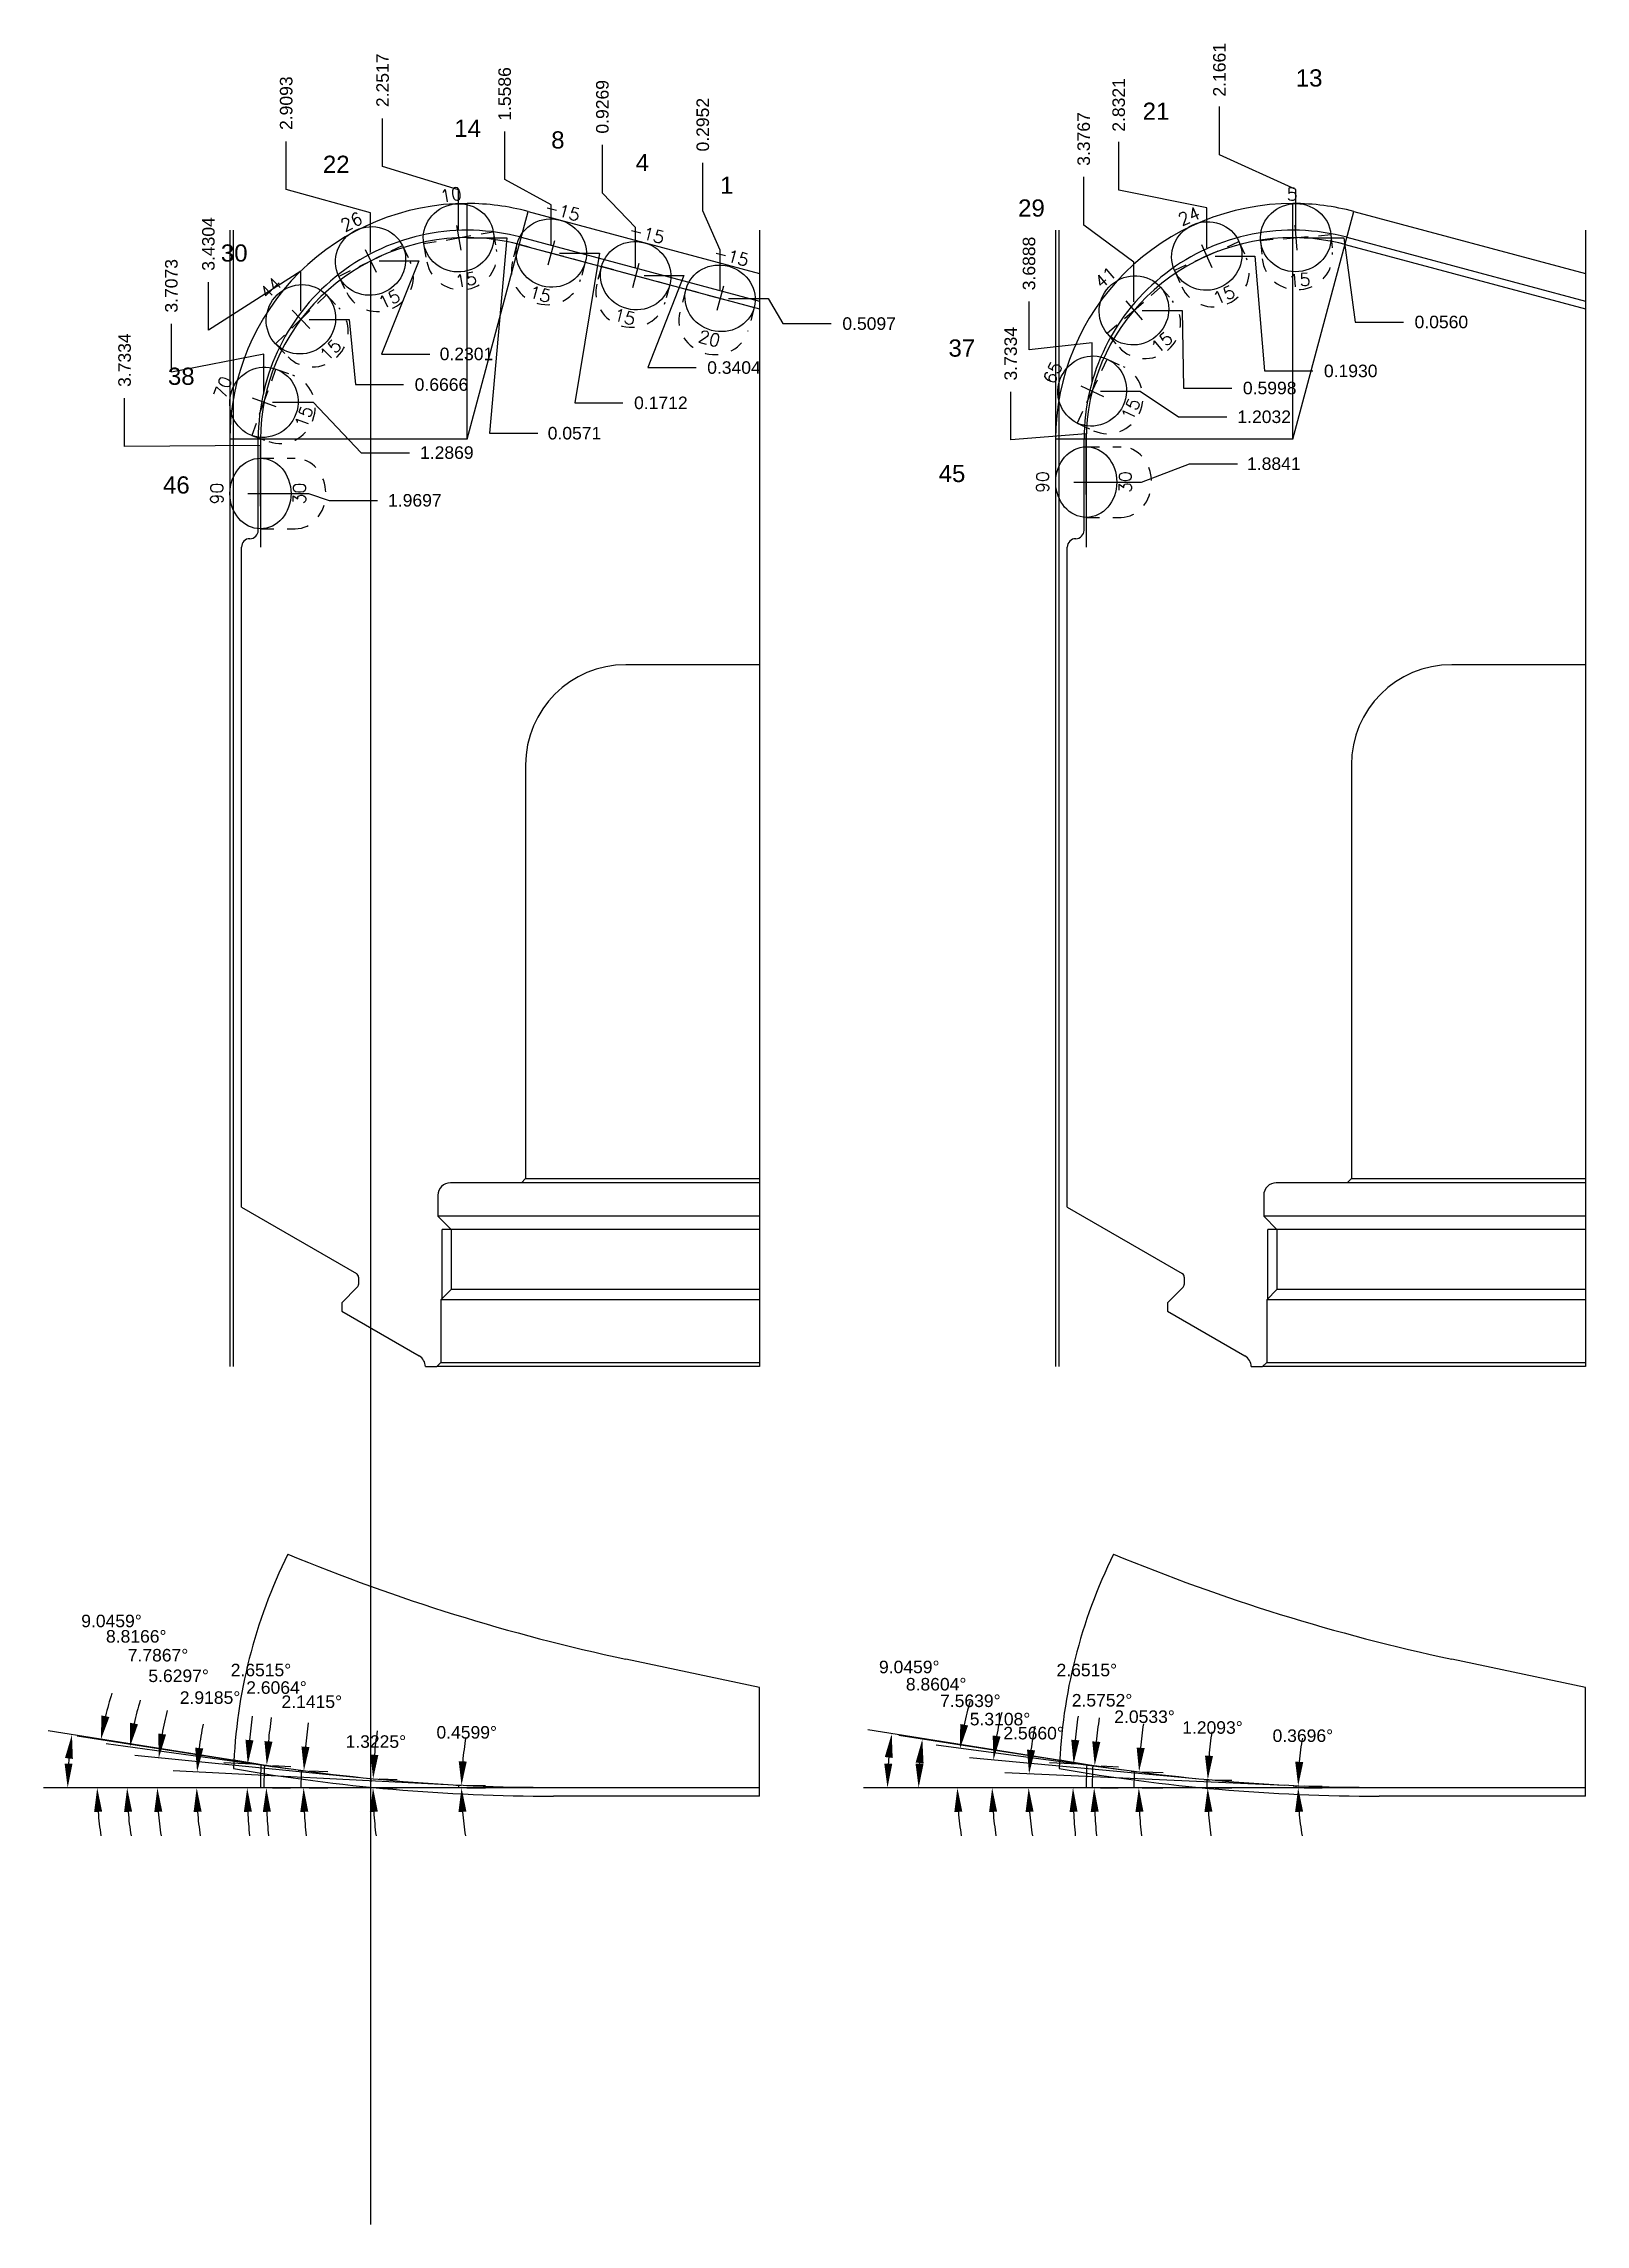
# Model space of a CAD drawing. Header units: inches. Extents: x 90.1 to 144.9, y -24 to -7.4.
# Drawn here: x 90.12 to 101.65, y -23.96 to -7.65 of the extents above; entities that cross this region are included whole.
import ezdxf
from ezdxf.enums import TextEntityAlignment as Align

# ---------------------------------------------------------------- set-up
doc = ezdxf.new("R2010")
doc.units = ezdxf.units.IN
doc.header["$MEASUREMENT"] = 0
doc.header["$PDMODE"] = 35
doc.linetypes.add('CENTER2', pattern=[1.125, 0.75, -0.125, 0.125, -0.125])
doc.linetypes.add('HIDDEN2', pattern=[0.1875, 0.125, -0.0625])
doc.layers.get('Defpoints').update_dxf_attribs({"color": 10})
doc.layers.add('Blade_1', color=30, linetype='Continuous', true_color=0xff7f00)
doc.layers.add('Blade_2', color=7, linetype='Continuous', true_color=0xcccc00)
doc.layers.add('CLine', color=5, linetype='CENTER2')
doc.layers.add('Dims', color=4, linetype='Continuous')
doc.styles.add('RomanS', font='romans')
doc.styles.get("Standard").update_dxf_attribs({"font": 'arial.ttf'})
doc.dimstyles.get("Standard").update_dxf_attribs({"dimtxt": 0.09375, "dimasz": 0.18, "dimexe": 0.18, "dimexo": 0.0625, "dimgap": 0.09, "dimtad": 0, "dimtih": 1, "dimtoh": 1, "dimdec": 4, "dimzin": 0, "dimdsep": 46, "dimtxsty": 'Standard', "dimcen": 0.09, "dimadec": 4, "dimazin": 0, "dimtfac": 1, "dimtdec": 4, "dimtofl": 0, "dimtmove": 0, "dimatfit": 3, "dimfxl": 1, "dimtolj": 1, "dimtzin": 0, "dimarcsym": 0})

msp = doc.modelspace()

# ---------------------------------------------------------------- texts
at = {"layer": 'Blade_1'}
for s, height, p in [('14', 0.128574, (93.19042, -8.34932)), ('8', 0.12857, (93.91578, -8.43599)), ('4', 0.12857, (94.5475, -8.60525)), ('22', 0.128574, (92.20806, -8.61822)), ('1', 0.12857, (95.17921, -8.77452)), ('30', 0.128574, (91.44504, -9.2818)), ('38', 0.128574, (91.04879, -10.20359)), ('46', 0.128574, (91.01187, -11.01667))]:
    msp.add_text(s, height=height, dxfattribs=at).set_placement(p)
at = {"layer": 'Blade_2'}
for s, p in [('13', (99.48523, -7.97236)), ('21', (98.33975, -8.22148)), ('29', (97.40808, -8.94532)), ('37', (96.88736, -9.99293)), ('45', (96.81382, -10.93101))]:
    msp.add_text(s, height=0.128574, dxfattribs=at).set_placement(p)

# ---------------------------------------------------------------- blocks, each defined once
blk = doc.blocks.new('*D39')
at = {"layer": 'Defpoints', "color": 0, "transparency": 16777216}
for p in [(95.474, -9.047), (95.179, -9.557), (96.009, -9.746)]:
    blk.add_point(p, dxfattribs=at)
at = {"layer": 'Dims', "color": 0, "lineweight": -2, "transparency": 16777216}
for p, q in [((95.242, -9.557), (95.539, -9.557)), ((95.539, -9.557), (95.649, -9.746)), ((95.649, -9.746), (96.009, -9.746))]:
    blk.add_line(p, q, dxfattribs=at)
at = {"layer": 'Dims', "color": 0, "transparency": 16777216, "insert": (96.294, -9.746), "char_height": 0.0938, "attachment_point": 5}
blk.add_mtext('\\A1;0.5097', dxfattribs=at)
blk = doc.blocks.new('*D40')
at = {"layer": 'Defpoints', "color": 0, "transparency": 16777216}
for p in [(95.474, -9.047), (94.547, -9.387), (94.999, -10.075)]:
    blk.add_point(p, dxfattribs=at)
at = {"layer": 'Dims', "color": 0, "lineweight": -2, "transparency": 16777216}
for p, q in [((94.61, -9.387), (94.907, -9.387)), ((94.907, -9.387), (94.639, -10.075)), ((94.639, -10.075), (94.999, -10.075))]:
    blk.add_line(p, q, dxfattribs=at)
at = {"layer": 'Dims', "color": 0, "transparency": 16777216, "insert": (95.283, -10.075), "char_height": 0.0938, "attachment_point": 5}
blk.add_mtext('\\A1;0.3404', dxfattribs=at)
blk = doc.blocks.new('*D41')
at = {"layer": 'Defpoints', "color": 0, "transparency": 16777216}
for p in [(95.474, -9.047), (93.916, -9.218), (94.452, -10.339)]:
    blk.add_point(p, dxfattribs=at)
at = {"layer": 'Dims', "color": 0, "lineweight": -2, "transparency": 16777216}
for p, q in [((93.978, -9.218), (94.276, -9.218)), ((94.276, -9.218), (94.092, -10.339)), ((94.092, -10.339), (94.452, -10.339))]:
    blk.add_line(p, q, dxfattribs=at)
at = {"layer": 'Dims', "color": 0, "transparency": 16777216, "insert": (94.736, -10.339), "char_height": 0.0938, "attachment_point": 5}
blk.add_mtext('\\A1;0.1712', dxfattribs=at)
blk = doc.blocks.new('*D42')
at = {"layer": 'Defpoints', "color": 0, "transparency": 16777216}
for p in [(95.05, -8.542), (95.474, -9.047), (95.179, -9.557)]:
    blk.add_point(p, dxfattribs=at)
at = {"layer": 'Dims', "color": 0, "lineweight": -2, "transparency": 16777216}
for p, q in [((95.05, -8.902), (95.05, -8.542)), ((95.179, -9.197), (95.05, -8.902)), ((95.179, -9.494), (95.179, -9.197))]:
    blk.add_line(p, q, dxfattribs=at)
at = {"layer": 'Dims', "color": 0, "transparency": 16777216, "insert": (95.05, -8.258), "char_height": 0.0938, "attachment_point": 5, "rotation": 90}
blk.add_mtext('\\A1;0.2952', dxfattribs=at)
blk = doc.blocks.new('*D43')
at = {"layer": 'Defpoints', "color": 0, "transparency": 16777216}
for p in [(94.299, -8.409), (95.474, -9.047), (94.547, -9.387)]:
    blk.add_point(p, dxfattribs=at)
at = {"layer": 'Dims', "color": 0, "lineweight": -2, "transparency": 16777216}
for p, q in [((94.299, -8.769), (94.299, -8.409)), ((94.547, -9.027), (94.299, -8.769)), ((94.547, -9.325), (94.547, -9.027))]:
    blk.add_line(p, q, dxfattribs=at)
at = {"layer": 'Dims', "color": 0, "transparency": 16777216, "insert": (94.299, -8.124), "char_height": 0.0938, "attachment_point": 5, "rotation": 90}
blk.add_mtext('\\A1;0.9269', dxfattribs=at)
blk = doc.blocks.new('*D44')
at = {"layer": 'Defpoints', "color": 0, "transparency": 16777216}
for p in [(93.568, -8.308), (95.474, -9.047), (93.916, -9.218)]:
    blk.add_point(p, dxfattribs=at)
at = {"layer": 'Dims', "color": 0, "lineweight": -2, "transparency": 16777216}
for p, q in [((93.568, -8.668), (93.568, -8.308)), ((93.916, -8.858), (93.568, -8.668)), ((93.916, -9.156), (93.916, -8.858))]:
    blk.add_line(p, q, dxfattribs=at)
at = {"layer": 'Dims', "color": 0, "transparency": 16777216, "insert": (93.568, -8.028), "char_height": 0.0938, "attachment_point": 5, "rotation": 90}
blk.add_mtext('\\A1;1.5586', dxfattribs=at)
blk = doc.blocks.new('*D49')
at = {"layer": 'Defpoints', "color": 0, "transparency": 16777216}
for p in [(92.655, -8.211), (93.223, -9.104), (95.474, -9.047)]:
    blk.add_point(p, dxfattribs=at)
at = {"layer": 'Dims', "color": 0, "lineweight": -2, "transparency": 16777216}
for p, q in [((92.655, -8.571), (92.655, -8.211)), ((93.223, -8.744), (92.655, -8.571)), ((93.223, -9.042), (93.223, -8.744))]:
    blk.add_line(p, q, dxfattribs=at)
at = {"layer": 'Dims', "color": 0, "transparency": 16777216, "insert": (92.655, -7.926), "char_height": 0.0938, "attachment_point": 5, "rotation": 90}
blk.add_mtext('\\A1;2.2517', dxfattribs=at)
blk = doc.blocks.new('*D50')
at = {"layer": 'Defpoints', "color": 0, "transparency": 16777216}
for p in [(93.223, -9.104), (95.474, -9.047), (93.815, -10.566)]:
    blk.add_point(p, dxfattribs=at)
at = {"layer": 'Dims', "color": 0, "lineweight": -2, "transparency": 16777216}
for p, q in [((93.285, -9.104), (93.583, -9.104)), ((93.583, -9.104), (93.455, -10.566)), ((93.455, -10.566), (93.815, -10.566))]:
    blk.add_line(p, q, dxfattribs=at)
at = {"layer": 'Dims', "color": 0, "transparency": 16777216, "insert": (94.09, -10.566), "char_height": 0.0938, "attachment_point": 5}
blk.add_mtext('\\A1;0.0571', dxfattribs=at)
blk = doc.blocks.new('*D51')
at = {"layer": 'Defpoints', "color": 0, "transparency": 16777216}
for p in [(90.591, -20.697), (91.264, -20.658), (93.203, -20.678), (93.243, -20.68), (93.932, -20.697)]:
    blk.add_point(p, dxfattribs=at)
at = {"layer": 'Dims', "color": 0, "lineweight": -2, "transparency": 16777216}
blk.add_line((93.14, -20.675), (91.087, -20.57), dxfattribs=at)
for start, end in [(168.1647, 172.6231), (184.4584, 188.9168)]:
    blk.add_arc((93.577, -20.697), 2.314, start, end, dxfattribs=at)
at = {"layer": 'Dims', "color": 0, "transparency": 16777216}
for points in [[(91.313, -20.403), (91.253, -20.397), (91.267, -20.579)], [(91.241, -20.878), (91.301, -20.876), (91.264, -20.697)]]:
    blk.add_solid(points, dxfattribs=at)
at = {"layer": 'Dims', "color": 0, "transparency": 16777216, "insert": (91.364, -20.023), "char_height": 0.09375, "attachment_point": 5}
blk.add_mtext('\\A1;2.9185°', dxfattribs=at)
blk = doc.blocks.new('*D52')
at = {"layer": 'Defpoints', "color": 0, "transparency": 16777216}
for p in [(93.223, -20.679), (93.223, -20.697), (93.245, -20.691), (95.474, -20.697)]:
    blk.add_point(p, dxfattribs=at)
at = {"layer": 'Dims', "color": 0, "lineweight": -2, "transparency": 16777216}
for p, q in [((93.285, -20.679), (93.425, -20.681)), ((93.285, -20.697), (93.425, -20.697))]:
    blk.add_line(p, q, dxfattribs=at)
for start, end in [(170.2848, 174.9124), (184.6277, 189.2553)]:
    blk.add_arc((95.474, -20.697), 2.229, start, end, dxfattribs=at)
at = {"layer": 'Dims', "color": 0, "transparency": 16777216}
for points in [[(93.284, -20.501), (93.224, -20.498), (93.245, -20.679)], [(93.222, -20.878), (93.282, -20.876), (93.245, -20.697)]]:
    blk.add_solid(points, dxfattribs=at)
at = {"layer": 'Dims', "color": 0, "transparency": 16777216, "insert": (93.284, -20.283), "char_height": 0.09375, "attachment_point": 5}
blk.add_mtext('\\A1;0.4599°', dxfattribs=at)
blk = doc.blocks.new('*D54')
at = {"layer": 'Defpoints', "color": 0, "transparency": 16777216}
for p in [(91.934, -8.383), (95.474, -9.047), (92.565, -9.277)]:
    blk.add_point(p, dxfattribs=at)
at = {"layer": 'Dims', "color": 0, "lineweight": -2, "transparency": 16777216}
for p, q in [((91.934, -8.743), (91.934, -8.383)), ((92.565, -8.917), (91.934, -8.743)), ((92.565, -9.215), (92.565, -8.917))]:
    blk.add_line(p, q, dxfattribs=at)
at = {"layer": 'Dims', "color": 0, "transparency": 16777216, "insert": (91.934, -8.097), "char_height": 0.0938, "attachment_point": 5, "rotation": 90}
blk.add_mtext('\\A1;2.9093', dxfattribs=at)
blk = doc.blocks.new('*D55')
at = {"layer": 'Defpoints', "color": 0, "transparency": 16777216}
for p in [(95.474, -9.047), (92.565, -9.277), (93.007, -9.973)]:
    blk.add_point(p, dxfattribs=at)
at = {"layer": 'Dims', "color": 0, "lineweight": -2, "transparency": 16777216}
for p, q in [((92.628, -9.277), (92.925, -9.277)), ((92.925, -9.277), (92.647, -9.973)), ((92.647, -9.973), (93.007, -9.973))]:
    blk.add_line(p, q, dxfattribs=at)
at = {"layer": 'Dims', "color": 0, "transparency": 16777216, "insert": (93.282, -9.973), "char_height": 0.0938, "attachment_point": 5}
blk.add_mtext('\\A1;0.2301', dxfattribs=at)
blk = doc.blocks.new('*D56')
at = {"layer": 'Defpoints', "color": 0, "transparency": 16777216}
for p in [(90.971, -20.622), (92.545, -20.628), (92.585, -20.632), (93.932, -20.697), (95.474, -20.697)]:
    blk.add_point(p, dxfattribs=at)
at = {"layer": 'Dims', "color": 0, "lineweight": -2, "transparency": 16777216}
for p, q in [((92.483, -20.622), (90.801, -20.456)), ((93.185, -20.697), (90.79, -20.697))]:
    blk.add_line(p, q, dxfattribs=at)
for start, end in [(165.3115, 169.8409), (184.5294, 189.0588)]:
    blk.add_arc((93.247, -20.697), 2.278, start, end, dxfattribs=at)
at = {"layer": 'Dims', "color": 0, "transparency": 16777216}
for points in [[(91.035, -20.299), (90.976, -20.291), (90.981, -20.474)], [(90.947, -20.878), (91.007, -20.876), (90.97, -20.697)]]:
    blk.add_solid(points, dxfattribs=at)
at = {"layer": 'Dims', "color": 0, "transparency": 16777216, "insert": (91.129, -19.86), "char_height": 0.09375, "attachment_point": 5}
blk.add_mtext('\\A1;5.6297°', dxfattribs=at)
blk = doc.blocks.new('*D57')
at = {"layer": 'Defpoints', "color": 0, "transparency": 16777216}
for p in [(92.565, -20.697), (92.566, -20.63), (92.583, -20.675), (95.474, -20.697)]:
    blk.add_point(p, dxfattribs=at)
at = {"layer": 'Dims', "color": 0, "lineweight": -2, "transparency": 16777216}
for p, q in [((92.628, -20.631), (92.764, -20.634)), ((92.628, -20.697), (92.763, -20.697))]:
    blk.add_line(p, q, dxfattribs=at)
for start, end in [(171.5426, 175.11), (183.5675, 187.1349)]:
    blk.add_arc((95.474, -20.697), 2.891, start, end, dxfattribs=at)
at = {"layer": 'Dims', "color": 0, "transparency": 16777216}
for points in [[(92.623, -20.452), (92.564, -20.449), (92.584, -20.63)], [(92.559, -20.878), (92.619, -20.876), (92.583, -20.697)]]:
    blk.add_solid(points, dxfattribs=at)
at = {"layer": 'Dims', "color": 0, "transparency": 16777216, "insert": (92.604, -20.352), "char_height": 0.09375, "attachment_point": 5}
blk.add_mtext('\\A1;1.3225°', dxfattribs=at)
blk = doc.blocks.new('*D59')
at = {"layer": 'Defpoints', "color": 0, "transparency": 16777216}
for p in [(90.746, -20.596), (92.024, -20.566), (92.044, -20.697), (92.064, -20.571), (95.474, -20.697)]:
    blk.add_point(p, dxfattribs=at)
at = {"layer": 'Dims', "color": 0, "lineweight": -2, "transparency": 16777216}
for p, q in [((91.962, -20.557), (90.586, -20.369)), ((91.981, -20.697), (90.564, -20.697))]:
    blk.add_line(p, q, dxfattribs=at)
for start, end in [(163.0036, 167.6085), (184.6049, 189.2097)]:
    blk.add_arc((92.984, -20.697), 2.24, start, end, dxfattribs=at)
at = {"layer": 'Dims', "color": 0, "transparency": 16777216}
for points in [[(90.825, -20.222), (90.766, -20.211), (90.764, -20.393)], [(90.721, -20.878), (90.781, -20.876), (90.744, -20.697)]]:
    blk.add_solid(points, dxfattribs=at)
at = {"layer": 'Dims', "color": 0, "transparency": 16777216, "insert": (90.975, -19.706), "char_height": 0.09375, "attachment_point": 5}
blk.add_mtext('\\A1;7.7867°', dxfattribs=at)
blk = doc.blocks.new('*D60')
at = {"layer": 'Defpoints', "color": 0, "transparency": 16777216}
for p in [(95.474, -9.047), (91.352, -9.435), (92.044, -9.714)]:
    blk.add_point(p, dxfattribs=at)
at = {"layer": 'Dims', "color": 0, "lineweight": -2, "transparency": 16777216}
for p, q in [((92.044, -9.354), (91.352, -9.795)), ((91.352, -9.795), (91.352, -9.435)), ((92.044, -9.651), (92.044, -9.354))]:
    blk.add_line(p, q, dxfattribs=at)
at = {"layer": 'Dims', "color": 0, "transparency": 16777216, "insert": (91.352, -9.15), "char_height": 0.0938, "attachment_point": 5, "rotation": 90}
blk.add_mtext('\\A1;3.4304', dxfattribs=at)
blk = doc.blocks.new('*D61')
at = {"layer": 'Defpoints', "color": 0, "transparency": 16777216}
for p in [(95.474, -9.047), (92.044, -9.714), (92.811, -10.202)]:
    blk.add_point(p, dxfattribs=at)
at = {"layer": 'Dims', "color": 0, "lineweight": -2, "transparency": 16777216}
for p, q in [((92.106, -9.714), (92.404, -9.714)), ((92.404, -9.714), (92.451, -10.202)), ((92.451, -10.202), (92.811, -10.202))]:
    blk.add_line(p, q, dxfattribs=at)
at = {"layer": 'Dims', "color": 0, "transparency": 16777216, "insert": (93.095, -10.202), "char_height": 0.0938, "attachment_point": 5}
blk.add_mtext('\\A1;0.6666', dxfattribs=at)
blk = doc.blocks.new('*D63')
at = {"layer": 'Defpoints', "color": 0, "transparency": 16777216}
for p in [(95.474, -9.047), (91.075, -9.748), (91.767, -10.334)]:
    blk.add_point(p, dxfattribs=at)
at = {"layer": 'Dims', "color": 0, "lineweight": -2, "transparency": 16777216}
for p, q in [((91.075, -10.108), (91.075, -9.748)), ((91.767, -9.974), (91.075, -10.108)), ((91.767, -10.271), (91.767, -9.974))]:
    blk.add_line(p, q, dxfattribs=at)
at = {"layer": 'Dims', "color": 0, "transparency": 16777216, "insert": (91.075, -9.463), "char_height": 0.0938, "attachment_point": 5, "rotation": 90}
blk.add_mtext('\\A1;3.7073', dxfattribs=at)
blk = doc.blocks.new('*D64')
at = {"layer": 'Defpoints', "color": 0, "transparency": 16777216}
for p in [(95.474, -9.047), (91.767, -10.334), (92.855, -10.711)]:
    blk.add_point(p, dxfattribs=at)
at = {"layer": 'Dims', "color": 0, "lineweight": -2, "transparency": 16777216}
for p, q in [((91.83, -10.334), (92.135, -10.334)), ((92.135, -10.334), (92.495, -10.711)), ((92.495, -10.711), (92.855, -10.711))]:
    blk.add_line(p, q, dxfattribs=at)
at = {"layer": 'Dims', "color": 0, "transparency": 16777216, "insert": (93.135, -10.711), "char_height": 0.0938, "attachment_point": 5}
blk.add_mtext('\\A1;1.2869', dxfattribs=at)
blk = doc.blocks.new('*D96')
at = {"layer": 'Defpoints', "color": 0, "transparency": 16777216}
for p in [(99.485, -20.683), (99.485, -20.697), (99.503, -20.692), (101.651, -20.697)]:
    blk.add_point(p, dxfattribs=at)
at = {"layer": 'Dims', "color": 0, "lineweight": -2, "transparency": 16777216}
for p, q in [((99.548, -20.683), (99.683, -20.684)), ((99.548, -20.697), (99.683, -20.697))]:
    blk.add_line(p, q, dxfattribs=at)
for start, end in [(170.0285, 174.8294), (184.801, 189.6019)]:
    blk.add_arc((101.651, -20.697), 2.149, start, end, dxfattribs=at)
at = {"layer": 'Dims', "color": 0, "transparency": 16777216}
for points in [[(99.541, -20.505), (99.481, -20.502), (99.503, -20.683)], [(99.48, -20.878), (99.54, -20.876), (99.503, -20.697)]]:
    blk.add_solid(points, dxfattribs=at)
at = {"layer": 'Dims', "color": 0, "transparency": 16777216, "insert": (99.538, -20.308), "char_height": 0.09375, "attachment_point": 5}
blk.add_mtext('\\A1;0.3696°', dxfattribs=at)
blk = doc.blocks.new('*D97')
at = {"layer": 'Defpoints', "color": 0, "transparency": 16777216}
for p in [(98.819, -20.697), (98.82, -20.637), (98.826, -20.677), (101.651, -20.697)]:
    blk.add_point(p, dxfattribs=at)
at = {"layer": 'Dims', "color": 0, "lineweight": -2, "transparency": 16777216}
for p, q in [((98.882, -20.639), (99.007, -20.641)), ((98.882, -20.697), (99.006, -20.697))]:
    blk.add_line(p, q, dxfattribs=at)
for start, end in [(171.4883, 175.1395), (183.6512, 187.3024)]:
    blk.add_arc((101.651, -20.697), 2.825, start, end, dxfattribs=at)
at = {"layer": 'Dims', "color": 0, "transparency": 16777216}
for points in [[(98.866, -20.459), (98.806, -20.456), (98.827, -20.637)], [(98.802, -20.878), (98.862, -20.876), (98.826, -20.697)]]:
    blk.add_solid(points, dxfattribs=at)
at = {"layer": 'Dims', "color": 0, "transparency": 16777216, "insert": (98.862, -20.247), "char_height": 0.09375, "attachment_point": 5}
blk.add_mtext('\\A1;1.2093°', dxfattribs=at)
blk = doc.blocks.new('*D98')
at = {"layer": 'Defpoints', "color": 0, "transparency": 16777216}
for p in [(98.275, -20.697), (98.277, -20.576), (98.312, -20.657), (101.651, -20.697)]:
    blk.add_point(p, dxfattribs=at)
at = {"layer": 'Dims', "color": 0, "lineweight": -2, "transparency": 16777216}
for p, q in [((98.337, -20.697), (98.491, -20.697)), ((98.339, -20.578), (98.493, -20.584))]:
    blk.add_line(p, q, dxfattribs=at)
for start, end in [(171.7703, 174.8585), (183.0882, 186.1764)]:
    blk.add_arc((101.651, -20.697), 3.34, start, end, dxfattribs=at)
at = {"layer": 'Dims', "color": 0, "transparency": 16777216}
for points in [[(98.355, -20.4), (98.295, -20.396), (98.313, -20.577)], [(98.286, -20.878), (98.346, -20.876), (98.311, -20.697)]]:
    blk.add_solid(points, dxfattribs=at)
at = {"layer": 'Dims', "color": 0, "transparency": 16777216, "insert": (98.354, -20.166), "char_height": 0.09375, "attachment_point": 5}
blk.add_mtext('\\A1;2.0533°', dxfattribs=at)
blk = doc.blocks.new('*D99')
at = {"layer": 'Defpoints', "color": 0, "transparency": 16777216}
for p in [(97.488, -20.663), (99.465, -20.682), (99.485, -20.697), (99.505, -20.684), (100.109, -20.697)]:
    blk.add_point(p, dxfattribs=at)
at = {"layer": 'Dims', "color": 0, "lineweight": -2, "transparency": 16777216}
for p, q in [((99.423, -20.697), (97.307, -20.697)), ((99.403, -20.679), (97.31, -20.586))]:
    blk.add_line(p, q, dxfattribs=at)
for start, end in [(168.5026, 172.9683), (184.4657, 188.9313)]:
    blk.add_arc((99.797, -20.697), 2.31, start, end, dxfattribs=at)
at = {"layer": 'Dims', "color": 0, "transparency": 16777216}
for points in [[(97.535, -20.417), (97.475, -20.412), (97.49, -20.594)], [(97.464, -20.878), (97.524, -20.876), (97.487, -20.697)]]:
    blk.add_solid(points, dxfattribs=at)
at = {"layer": 'Dims', "color": 0, "transparency": 16777216, "insert": (97.524, -20.289), "char_height": 0.09375, "attachment_point": 5}
blk.add_mtext('\\A1;2.5660°', dxfattribs=at)
blk = doc.blocks.new('*D100')
at = {"layer": 'Defpoints', "color": 0, "transparency": 16777216}
for p in [(97.215, -20.628), (98.799, -20.635), (98.819, -20.697), (98.839, -20.639), (100.109, -20.697)]:
    blk.add_point(p, dxfattribs=at)
at = {"layer": 'Dims', "color": 0, "lineweight": -2, "transparency": 16777216}
for p, q in [((98.737, -20.63), (97.044, -20.472)), ((98.757, -20.697), (97.034, -20.697))]:
    blk.add_line(p, q, dxfattribs=at)
for start, end in [(165.515, 170.1021), (184.5871, 189.1742)]:
    blk.add_arc((99.463, -20.697), 2.249, start, end, dxfattribs=at)
at = {"layer": 'Dims', "color": 0, "transparency": 16777216}
for points in [[(97.277, -20.314), (97.218, -20.306), (97.224, -20.489)], [(97.191, -20.878), (97.251, -20.876), (97.214, -20.697)]]:
    blk.add_solid(points, dxfattribs=at)
at = {"layer": 'Dims', "color": 0, "transparency": 16777216, "insert": (97.273, -20.184), "char_height": 0.09375, "attachment_point": 5}
blk.add_mtext('\\A1;5.3108°', dxfattribs=at)
blk = doc.blocks.new('*D101')
at = {"layer": 'Defpoints', "color": 0, "transparency": 16777216}
for p in [(96.956, -20.599), (98.255, -20.573), (98.275, -20.697), (98.295, -20.578), (100.109, -20.697)]:
    blk.add_point(p, dxfattribs=at)
at = {"layer": 'Dims', "color": 0, "lineweight": -2, "transparency": 16777216}
for p, q in [((98.193, -20.565), (96.795, -20.379)), ((98.212, -20.697), (96.774, -20.697))]:
    blk.add_line(p, q, dxfattribs=at)
for start, end in [(163.1998, 167.8179), (184.6181, 189.2363)]:
    blk.add_arc((99.188, -20.697), 2.234, start, end, dxfattribs=at)
at = {"layer": 'Dims', "color": 0, "transparency": 16777216}
for points in [[(97.034, -20.231), (96.975, -20.22), (96.974, -20.403)], [(96.931, -20.878), (96.991, -20.876), (96.954, -20.697)]]:
    blk.add_solid(points, dxfattribs=at)
at = {"layer": 'Dims', "color": 0, "transparency": 16777216, "insert": (97.051, -20.047), "char_height": 0.09375, "attachment_point": 5}
blk.add_mtext('\\A1;7.5639°', dxfattribs=at)
blk = doc.blocks.new('*D102')
at = {"layer": 'Defpoints', "color": 0, "transparency": 16777216}
for p in [(98.914, -8.123), (99.485, -9.103), (101.651, -9.047)]:
    blk.add_point(p, dxfattribs=at)
at = {"layer": 'Dims', "color": 0, "lineweight": -2, "transparency": 16777216}
for p, q in [((98.914, -8.483), (98.914, -8.123)), ((99.485, -8.743), (98.914, -8.483)), ((99.485, -9.04), (99.485, -8.743))]:
    blk.add_line(p, q, dxfattribs=at)
at = {"layer": 'Dims', "color": 0, "transparency": 16777216, "insert": (98.914, -7.847), "char_height": 0.0938, "attachment_point": 5, "rotation": 90}
blk.add_mtext('\\A1;2.1661', dxfattribs=at)
blk = doc.blocks.new('*D103')
at = {"layer": 'Defpoints', "color": 0, "transparency": 16777216}
for p in [(98.161, -8.387), (101.651, -9.047), (98.819, -9.24)]:
    blk.add_point(p, dxfattribs=at)
at = {"layer": 'Dims', "color": 0, "lineweight": -2, "transparency": 16777216}
for p, q in [((98.161, -8.747), (98.161, -8.387)), ((98.819, -8.88), (98.161, -8.747)), ((98.819, -9.178), (98.819, -8.88))]:
    blk.add_line(p, q, dxfattribs=at)
at = {"layer": 'Dims', "color": 0, "transparency": 16777216, "insert": (98.161, -8.11), "char_height": 0.0938, "attachment_point": 5, "rotation": 90}
blk.add_mtext('\\A1;2.8321', dxfattribs=at)
blk = doc.blocks.new('*D104')
at = {"layer": 'Defpoints', "color": 0, "transparency": 16777216}
for p in [(97.899, -8.649), (101.651, -9.047), (98.275, -9.647)]:
    blk.add_point(p, dxfattribs=at)
at = {"layer": 'Dims', "color": 0, "lineweight": -2, "transparency": 16777216}
for p, q in [((97.899, -9.009), (97.899, -8.649)), ((98.275, -9.287), (97.899, -9.009)), ((98.275, -9.584), (98.275, -9.287))]:
    blk.add_line(p, q, dxfattribs=at)
at = {"layer": 'Dims', "color": 0, "transparency": 16777216, "insert": (97.899, -8.365), "char_height": 0.0938, "attachment_point": 5, "rotation": 90}
blk.add_mtext('\\A1;3.3767', dxfattribs=at)
blk = doc.blocks.new('*D105')
at = {"layer": 'Defpoints', "color": 0, "transparency": 16777216}
for p in [(99.485, -9.103), (101.651, -9.047), (100.29, -9.734)]:
    blk.add_point(p, dxfattribs=at)
at = {"layer": 'Dims', "color": 0, "lineweight": -2, "transparency": 16777216}
for p, q in [((99.548, -9.103), (99.845, -9.103)), ((99.845, -9.103), (99.93, -9.734)), ((99.93, -9.734), (100.29, -9.734))]:
    blk.add_line(p, q, dxfattribs=at)
at = {"layer": 'Dims', "color": 0, "transparency": 16777216, "insert": (100.574, -9.734), "char_height": 0.0938, "attachment_point": 5}
blk.add_mtext('\\A1;0.0560', dxfattribs=at)
blk = doc.blocks.new('*D106')
at = {"layer": 'Defpoints', "color": 0, "transparency": 16777216}
for p in [(101.651, -9.047), (98.819, -9.24), (99.612, -10.1)]:
    blk.add_point(p, dxfattribs=at)
at = {"layer": 'Dims', "color": 0, "lineweight": -2, "transparency": 16777216}
for p, q in [((98.882, -9.24), (99.179, -9.24)), ((99.179, -9.24), (99.252, -10.1)), ((99.252, -10.1), (99.612, -10.1))]:
    blk.add_line(p, q, dxfattribs=at)
at = {"layer": 'Dims', "color": 0, "transparency": 16777216, "insert": (99.896, -10.1), "char_height": 0.0938, "attachment_point": 5}
blk.add_mtext('\\A1;0.1930', dxfattribs=at)
blk = doc.blocks.new('*D107')
at = {"layer": 'Defpoints', "color": 0, "transparency": 16777216}
for p in [(101.651, -9.047), (98.275, -9.647), (99.006, -10.228)]:
    blk.add_point(p, dxfattribs=at)
at = {"layer": 'Dims', "color": 0, "lineweight": -2, "transparency": 16777216}
for p, q in [((98.337, -9.647), (98.635, -9.647)), ((98.635, -9.647), (98.646, -10.228)), ((98.646, -10.228), (99.006, -10.228))]:
    blk.add_line(p, q, dxfattribs=at)
at = {"layer": 'Dims', "color": 0, "transparency": 16777216, "insert": (99.29, -10.228), "char_height": 0.0938, "attachment_point": 5}
blk.add_mtext('\\A1;0.5998', dxfattribs=at)
blk = doc.blocks.new('*D190')
at = {"layer": 'Defpoints', "color": 0, "transparency": 16777216}
for p in [(92.044, -20.697), (92.046, -20.569), (92.064, -20.655), (95.474, -20.697)]:
    blk.add_point(p, dxfattribs=at)
at = {"layer": 'Dims', "color": 0, "lineweight": -2, "transparency": 16777216}
for p, q in [((92.106, -20.697), (92.244, -20.697)), ((92.109, -20.571), (92.246, -20.576))]:
    blk.add_line(p, q, dxfattribs=at)
for start, end in [(171.8098, 174.8342), (183.0244, 186.0487)]:
    blk.add_arc((95.474, -20.697), 3.41, start, end, dxfattribs=at)
at = {"layer": 'Dims', "color": 0, "transparency": 16777216}
for points in [[(92.108, -20.392), (92.048, -20.388), (92.066, -20.57)], [(92.039, -20.878), (92.099, -20.876), (92.064, -20.697)]]:
    blk.add_solid(points, dxfattribs=at)
at = {"layer": 'Dims', "color": 0, "transparency": 16777216, "insert": (92.125, -20.054), "char_height": 0.09375, "attachment_point": 5}
blk.add_mtext('\\A1;2.1415°', dxfattribs=at)
blk = doc.blocks.new('*D191')
at = {"layer": 'Defpoints', "color": 0, "transparency": 16777216}
for p in [(91.771, -20.528), (91.767, -20.697), (91.785, -20.641), (95.474, -20.697)]:
    blk.add_point(p, dxfattribs=at)
at = {"layer": 'Dims', "color": 0, "lineweight": -2, "transparency": 16777216}
for p, q in [((91.833, -20.531), (91.968, -20.537)), ((91.83, -20.697), (91.965, -20.697))]:
    blk.add_line(p, q, dxfattribs=at)
for start, end in [(171.8028, 174.5982), (182.7954, 185.5908)]:
    blk.add_arc((95.474, -20.697), 3.69, start, end, dxfattribs=at)
at = {"layer": 'Dims', "color": 0, "transparency": 16777216}
for points in [[(91.831, -20.352), (91.771, -20.348), (91.788, -20.529)], [(91.759, -20.878), (91.819, -20.876), (91.785, -20.697)]]:
    blk.add_solid(points, dxfattribs=at)
at = {"layer": 'Dims', "color": 0, "transparency": 16777216, "insert": (91.861, -19.948), "char_height": 0.09375, "attachment_point": 5}
blk.add_mtext('\\A1;2.6064°', dxfattribs=at)
blk = doc.blocks.new('*D192')
at = {"layer": 'Defpoints', "color": 0, "transparency": 16777216}
for p in [(101.651, -9.047), (97.49, -9.581), (97.962, -10.25)]:
    blk.add_point(p, dxfattribs=at)
at = {"layer": 'Dims', "color": 0, "lineweight": -2, "transparency": 16777216}
for p, q in [((97.49, -9.941), (97.49, -9.581)), ((97.962, -9.89), (97.49, -9.941)), ((97.962, -10.188), (97.962, -9.89))]:
    blk.add_line(p, q, dxfattribs=at)
at = {"layer": 'Dims', "color": 0, "transparency": 16777216, "insert": (97.49, -9.296), "char_height": 0.0938, "attachment_point": 5, "rotation": 90}
blk.add_mtext('\\A1;3.6888', dxfattribs=at)
blk = doc.blocks.new('*D193')
at = {"layer": 'Defpoints', "color": 0, "transparency": 16777216}
for p in [(101.651, -9.047), (97.962, -10.25), (98.969, -10.443)]:
    blk.add_point(p, dxfattribs=at)
at = {"layer": 'Dims', "color": 0, "lineweight": -2, "transparency": 16777216}
for p, q in [((98.025, -10.25), (98.322, -10.25)), ((98.322, -10.25), (98.609, -10.443)), ((98.609, -10.443), (98.969, -10.443))]:
    blk.add_line(p, q, dxfattribs=at)
at = {"layer": 'Dims', "color": 0, "transparency": 16777216, "insert": (99.249, -10.443), "char_height": 0.0938, "attachment_point": 5}
blk.add_mtext('\\A1;1.2032', dxfattribs=at)
blk = doc.blocks.new('CMark')
at = {"layer": 'CLine'}
for p, q in [((-0.094, 0), (0.094, 0)), ((0, 0.094), (0, -0.094))]:
    blk.add_line(p, q, dxfattribs=at)
blk = doc.blocks.new('1313@20')
for p, q in [((-0.17, 0), (-0.265, 0)), ((0.171, 0), (0.264, 0))]:
    blk.add_line(p, q)
at = {"color": 8, "linetype": 'HIDDEN2', "ltscale": 0.5}
blk.add_line((-0.265, 0), (-0.265, -0.178), dxfattribs=at)
at = {"color": 8, "linetype": 'HIDDEN2', "ltscale": 0.5, "flags": 128}
blk.add_lwpolyline([(0.264, 0), (0.264, -0.178)], dxfattribs=at)
blk.add_ellipse((0, 0), major_axis=(0.264, 0), ratio=0.939693)
at = {"color": 8, "linetype": 'HIDDEN2', "ltscale": 0.5}
blk.add_ellipse((0, -0.178), major_axis=(0.264, 0), ratio=0.939693, start_param=3.141593, end_param=6.283185, dxfattribs=at)
blk.add_blockref('CMark', (0, 0))
at = {"style": 'RomanS'}
blk.add_text('20', height=0.094, dxfattribs=at).set_placement((0, -0.311), align=Align.MIDDLE_CENTER)
blk.add_attdef('ANG', text='', height=0.094, dxfattribs=at).set_placement((0, 0.251), align=Align.BOTTOM_CENTER)
blk = doc.blocks.new('1313@15')
for p, q in [((-0.17, 0), (-0.265, 0)), ((0.171, 0), (0.264, 0))]:
    blk.add_line(p, q)
at = {"color": 8, "linetype": 'HIDDEN2', "ltscale": 0.5}
blk.add_line((-0.265, 0), (-0.265, -0.135), dxfattribs=at)
at = {"color": 8, "linetype": 'HIDDEN2', "ltscale": 0.5, "flags": 128}
blk.add_lwpolyline([(0.264, 0), (0.264, -0.135)], dxfattribs=at)
blk.add_ellipse((0, 0), major_axis=(0.264, 0), ratio=0.965926)
at = {"color": 8, "linetype": 'HIDDEN2', "ltscale": 0.5}
blk.add_ellipse((0, -0.135), major_axis=(0.264, 0), ratio=0.965926, start_param=3.141593, end_param=6.283185, dxfattribs=at)
blk.add_blockref('CMark', (0, 0))
at = {"style": 'RomanS'}
blk.add_text('15', height=0.094, dxfattribs=at).set_placement((0, -0.318), align=Align.MIDDLE_CENTER)
blk.add_attdef('ANG', text='', height=0.094, dxfattribs=at).set_placement((0, 0.251), align=Align.BOTTOM_CENTER)
blk = doc.blocks.new('1313@30')
for p, q in [((-0.17, 0), (-0.265, 0)), ((0.171, 0), (0.264, 0))]:
    blk.add_line(p, q)
at = {"color": 8, "linetype": 'HIDDEN2', "ltscale": 0.5}
blk.add_line((-0.265, 0), (-0.265, -0.26), dxfattribs=at)
at = {"color": 8, "linetype": 'HIDDEN2', "ltscale": 0.5, "flags": 128}
blk.add_lwpolyline([(0.264, 0), (0.264, -0.26)], dxfattribs=at)
blk.add_ellipse((0, 0), major_axis=(0.264, 0), ratio=0.866025)
at = {"color": 8, "linetype": 'HIDDEN2', "ltscale": 0.5}
blk.add_ellipse((0, -0.26), major_axis=(0.264, 0), ratio=0.866025, start_param=3.141593, end_param=6.283185, dxfattribs=at)
blk.add_blockref('CMark', (0, 0))
at = {"style": 'RomanS'}
blk.add_text('30', height=0.094, dxfattribs=at).set_placement((0, -0.292), align=Align.MIDDLE_CENTER)
blk.add_attdef('ANG', text='', height=0.094, dxfattribs=at).set_placement((0, 0.251), align=Align.BOTTOM_CENTER)
blk = doc.blocks.new('*D410')
at = {"layer": 'Defpoints', "color": 0, "transparency": 16777216}
for p in [(95.474, -9.047), (90.725, -10.304), (91.741, -11.017)]:
    blk.add_point(p, dxfattribs=at)
at = {"layer": 'Dims', "color": 0, "lineweight": -2, "transparency": 16777216}
for p, q in [((90.725, -10.664), (90.725, -10.304)), ((91.741, -10.657), (90.725, -10.664)), ((91.741, -10.954), (91.741, -10.657))]:
    blk.add_line(p, q, dxfattribs=at)
at = {"layer": 'Dims', "color": 0, "transparency": 16777216, "insert": (90.725, -10.019), "char_height": 0.0938, "attachment_point": 5, "rotation": 90}
blk.add_mtext('\\A1;3.7334', dxfattribs=at)
blk = doc.blocks.new('*D411')
at = {"layer": 'Defpoints', "color": 0, "transparency": 16777216}
for p in [(95.474, -9.047), (91.741, -11.017), (92.616, -11.068)]:
    blk.add_point(p, dxfattribs=at)
at = {"layer": 'Dims', "color": 0, "lineweight": -2, "transparency": 16777216}
for p, q in [((91.803, -11.017), (92.101, -11.017)), ((92.101, -11.017), (92.256, -11.068)), ((92.256, -11.068), (92.616, -11.068))]:
    blk.add_line(p, q, dxfattribs=at)
at = {"layer": 'Dims', "color": 0, "transparency": 16777216, "insert": (92.896, -11.068), "char_height": 0.0938, "attachment_point": 5}
blk.add_mtext('\\A1;1.9697', dxfattribs=at)
blk = doc.blocks.new('*D412')
at = {"layer": 'Defpoints', "color": 0, "transparency": 16777216}
for p in [(101.651, -9.047), (97.353, -10.255), (97.918, -10.931)]:
    blk.add_point(p, dxfattribs=at)
at = {"layer": 'Dims', "color": 0, "lineweight": -2, "transparency": 16777216}
for p, q in [((97.353, -10.615), (97.353, -10.255)), ((97.918, -10.571), (97.353, -10.615)), ((97.918, -10.869), (97.918, -10.571))]:
    blk.add_line(p, q, dxfattribs=at)
at = {"layer": 'Dims', "color": 0, "transparency": 16777216, "insert": (97.353, -9.971), "char_height": 0.0938, "attachment_point": 5, "rotation": 90}
blk.add_mtext('\\A1;3.7334', dxfattribs=at)
blk = doc.blocks.new('*D413')
at = {"layer": 'Defpoints', "color": 0, "transparency": 16777216}
for p in [(101.651, -9.047), (99.05, -10.794), (97.918, -10.931)]:
    blk.add_point(p, dxfattribs=at)
at = {"layer": 'Dims', "color": 0, "lineweight": -2, "transparency": 16777216}
for p, q in [((98.33, -10.931), (98.69, -10.794)), ((98.69, -10.794), (99.05, -10.794)), ((97.98, -10.931), (98.33, -10.931))]:
    blk.add_line(p, q, dxfattribs=at)
at = {"layer": 'Dims', "color": 0, "transparency": 16777216, "insert": (99.321, -10.794), "char_height": 0.0938, "attachment_point": 5}
blk.add_mtext('\\A1;1.8841', dxfattribs=at)
blk = doc.blocks.new('*D423')
at = {"layer": 'Defpoints', "color": 0, "transparency": 16777216}
for p in [(91.747, -20.525), (91.787, -20.531), (90.523, -20.577), (91.767, -20.697), (95.474, -20.697)]:
    blk.add_point(p, dxfattribs=at)
at = {"layer": 'Dims', "color": 0, "lineweight": -2, "transparency": 16777216}
for p, q in [((91.685, -20.515), (90.369, -20.311)), ((91.705, -20.697), (90.34, -20.697))]:
    blk.add_line(p, q, dxfattribs=at)
for start, end in [(162.3595, 166.7714), (184.4119, 188.8239)]:
    blk.add_arc((92.858, -20.697), 2.338, start, end, dxfattribs=at)
at = {"layer": 'Dims', "color": 0, "transparency": 16777216}
for points in [[(90.611, -20.168), (90.552, -20.156), (90.547, -20.339)], [(90.497, -20.878), (90.557, -20.876), (90.52, -20.697)]]:
    blk.add_solid(points, dxfattribs=at)
at = {"layer": 'Dims', "color": 0, "transparency": 16777216, "insert": (90.812, -19.565), "char_height": 0.09375, "attachment_point": 5}
blk.add_mtext('\\A1;8.8166°', dxfattribs=at)
blk = doc.blocks.new('*D424')
at = {"layer": 'Defpoints', "color": 0, "transparency": 16777216}
for p in [(91.745, -20.524), (91.643, -20.638), (91.741, -20.697), (95.474, -20.697)]:
    blk.add_point(p, dxfattribs=at)
at = {"layer": 'Dims', "color": 0, "lineweight": -2, "transparency": 16777216}
for p, q in [((91.682, -20.521), (91.467, -20.511)), ((91.678, -20.697), (91.462, -20.697))]:
    blk.add_line(p, q, dxfattribs=at)
for start, end in [(171.9655, 174.657), (182.6915, 185.3831)]:
    blk.add_arc((95.474, -20.697), 3.832, start, end, dxfattribs=at)
at = {"layer": 'Dims', "color": 0, "transparency": 16777216}
for points in [[(91.689, -20.342), (91.629, -20.338), (91.646, -20.52)], [(91.617, -20.878), (91.677, -20.876), (91.642, -20.697)]]:
    blk.add_solid(points, dxfattribs=at)
at = {"layer": 'Dims', "color": 0, "transparency": 16777216, "insert": (91.745, -19.817), "char_height": 0.09375, "attachment_point": 5}
blk.add_mtext('\\A1;2.6515°', dxfattribs=at)
blk = doc.blocks.new('*D425')
at = {"layer": 'Defpoints', "color": 0, "transparency": 16777216}
for p in [(91.721, -20.52), (91.761, -20.527), (90.303, -20.564), (91.741, -20.697), (95.474, -20.697)]:
    blk.add_point(p, dxfattribs=at)
at = {"layer": 'Dims', "color": 0, "lineweight": -2, "transparency": 16777216}
for p, q in [((91.659, -20.511), (90.153, -20.271)), ((91.678, -20.697), (90.119, -20.697))]:
    blk.add_line(p, q, dxfattribs=at)
blk.add_arc((92.83, -20.697), 2.531, 175.0301, 175.9239, dxfattribs=at)
at = {"layer": 'Dims', "color": 0, "transparency": 16777216}
for points in [[(90.279, -20.474), (90.338, -20.481), (90.331, -20.299)], [(90.335, -20.518), (90.276, -20.516), (90.299, -20.697)]]:
    blk.add_solid(points, dxfattribs=at)
at = {"layer": 'Dims', "color": 0, "transparency": 16777216, "insert": (90.627, -19.45), "char_height": 0.09375, "attachment_point": 5}
blk.add_mtext('\\A1;9.0459°', dxfattribs=at)
blk = doc.blocks.new('*D426')
at = {"layer": 'Defpoints', "color": 0, "transparency": 16777216}
for p in [(97.966, -20.531), (97.962, -20.697), (97.977, -20.642), (101.651, -20.697)]:
    blk.add_point(p, dxfattribs=at)
at = {"layer": 'Dims', "color": 0, "lineweight": -2, "transparency": 16777216}
for p, q in [((98.029, -20.534), (98.16, -20.54)), ((98.025, -20.697), (98.157, -20.697))]:
    blk.add_line(p, q, dxfattribs=at)
for start, end in [(171.8107, 174.6178), (182.8071, 185.6141)]:
    blk.add_arc((101.651, -20.697), 3.674, start, end, dxfattribs=at)
at = {"layer": 'Dims', "color": 0, "transparency": 16777216}
for points in [[(98.023, -20.354), (97.963, -20.35), (97.981, -20.532)], [(97.951, -20.878), (98.011, -20.876), (97.977, -20.697)]]:
    blk.add_solid(points, dxfattribs=at)
at = {"layer": 'Dims', "color": 0, "transparency": 16777216, "insert": (98.036, -20.043), "char_height": 0.09375, "attachment_point": 5}
blk.add_mtext('\\A1;2.5752°', dxfattribs=at)
blk = doc.blocks.new('*D427')
at = {"layer": 'Defpoints', "color": 0, "transparency": 16777216}
for p in [(97.942, -20.528), (97.982, -20.534), (96.667, -20.575), (97.962, -20.697), (101.651, -20.697)]:
    blk.add_point(p, dxfattribs=at)
at = {"layer": 'Dims', "color": 0, "lineweight": -2, "transparency": 16777216}
for p, q in [((97.881, -20.518), (96.515, -20.305)), ((97.9, -20.697), (96.484, -20.697))]:
    blk.add_line(p, q, dxfattribs=at)
blk.add_arc((99.029, -20.697), 2.365, 175.5011, 175.6386, dxfattribs=at)
at = {"layer": 'Dims', "color": 0, "transparency": 16777216}
for points in [[(96.642, -20.508), (96.701, -20.515), (96.692, -20.333)], [(96.701, -20.518), (96.641, -20.516), (96.664, -20.697)]]:
    blk.add_solid(points, dxfattribs=at)
at = {"layer": 'Dims', "color": 0, "transparency": 16777216, "insert": (96.795, -19.923), "char_height": 0.09375, "attachment_point": 5}
blk.add_mtext('\\A1;8.8604°', dxfattribs=at)
blk = doc.blocks.new('*D428')
at = {"layer": 'Defpoints', "color": 0, "transparency": 16777216}
for p in [(97.922, -20.524), (97.82, -20.638), (97.918, -20.697), (101.651, -20.697)]:
    blk.add_point(p, dxfattribs=at)
at = {"layer": 'Dims', "color": 0, "lineweight": -2, "transparency": 16777216}
for p, q in [((97.859, -20.521), (97.644, -20.511)), ((97.855, -20.697), (97.639, -20.697))]:
    blk.add_line(p, q, dxfattribs=at)
for start, end in [(171.9655, 174.657), (182.6915, 185.3831)]:
    blk.add_arc((101.651, -20.697), 3.832, start, end, dxfattribs=at)
at = {"layer": 'Dims', "color": 0, "transparency": 16777216}
for points in [[(97.866, -20.342), (97.806, -20.338), (97.823, -20.52)], [(97.793, -20.878), (97.853, -20.876), (97.819, -20.697)]]:
    blk.add_solid(points, dxfattribs=at)
at = {"layer": 'Dims', "color": 0, "transparency": 16777216, "insert": (97.922, -19.817), "char_height": 0.09375, "attachment_point": 5}
blk.add_mtext('\\A1;2.6515°', dxfattribs=at)
blk = doc.blocks.new('*D429')
at = {"layer": 'Defpoints', "color": 0, "transparency": 16777216}
for p in [(97.898, -20.52), (97.938, -20.527), (96.434, -20.561), (97.918, -20.697), (101.651, -20.697)]:
    blk.add_point(p, dxfattribs=at)
at = {"layer": 'Dims', "color": 0, "lineweight": -2, "transparency": 16777216}
for p, q in [((97.836, -20.511), (96.285, -20.264)), ((97.855, -20.697), (96.251, -20.697))]:
    blk.add_line(p, q, dxfattribs=at)
blk.add_arc((99.007, -20.697), 2.576, 174.9581, 175.996, dxfattribs=at)
at = {"layer": 'Dims', "color": 0, "transparency": 16777216}
for points in [[(96.411, -20.467), (96.47, -20.474), (96.463, -20.292)], [(96.467, -20.518), (96.407, -20.516), (96.431, -20.697)]]:
    blk.add_solid(points, dxfattribs=at)
at = {"layer": 'Dims', "color": 0, "transparency": 16777216, "insert": (96.594, -19.794), "char_height": 0.09375, "attachment_point": 5}
blk.add_mtext('\\A1;9.0459°', dxfattribs=at)

# ---------------------------------------------------------------- dimensions: what is measured, and where the dimension line sits
at = {"layer": 'Dims'}
for feature_location, offset, dtype, origin, picture, middle in [((99.48523, -9.10291), (-0.57109, 0.97989), 1, (101.65132, -9.04696), '*D102', (98.91414, -7.84667)), ((93.22263, -9.10406), (-0.56745, 0.89256), 1, (95.47437, -9.04696), '*D49', (92.65517, -7.9261)), ((92.56503, -9.27709), (-0.6312, 0.89434), 1, (95.47437, -9.04696), '*D54', (91.93382, -8.09736)), ((93.91578, -9.21813), (-0.3473, 0.91013), 1, (95.47437, -9.04696), '*D44', (93.56849, -8.02784)), ((94.5475, -9.38739), (-0.24803, 0.97859), 1, (95.47437, -9.04696), '*D43', (94.29947, -8.12411)), ((98.81919, -9.24), (-0.65794, 0.85328), 1, (101.65132, -9.04696), '*D103', (98.16125, -8.11037)), ((95.17921, -9.55666), (-0.12942, 1.01471), 1, (95.47437, -9.04696), '*D42', (95.04979, -8.25783)), ((98.2746, -9.64677), (-0.3756, 0.99733), 1, (101.65132, -9.04696), '*D104', (97.899, -8.36488)), ((92.04395, -9.71352), (-0.6915, 0.27885), 1, (95.47437, -9.04696), '*D60', (91.35245, -9.1503)), ((91.74093, -11.01667), (-1.01591, 0.71296), 1, (95.47437, -9.04696), '*D410', (90.72502, -10.01934)), ((91.7670205, -10.3338387), (-0.6920521, 0.5862458), 1, (95.4743698, -9.0469596), '*D63', (91.0749684, -9.4630265)), ((91.74093, -11.01667), (0.87516, -0.05171), 0, (95.47437, -9.04696), '*D411', (92.89628, -11.06838)), ((91.76702, -10.33384), (1.08758, -0.37692), 0, (95.47437, -9.04696), '*D64', (93.13488, -10.71075)), ((92.04395, -9.71352), (0.7666, -0.48861), 0, (95.47437, -9.04696), '*D61', (93.09511, -10.20213)), ((92.56503, -9.27709), (0.44167, -0.6955), 0, (95.47437, -9.04696), '*D55', (93.28225, -9.97259)), ((93.22263, -9.10406), (0.59196, -1.46172), 0, (95.47437, -9.04696), '*D50', (94.09014, -10.56578)), ((93.91578, -9.21813), (0.53632, -1.12037), 0, (95.47437, -9.04696), '*D41', (94.73622, -10.3385)), ((94.5475, -9.38739), (0.45156, -0.68785), 0, (95.47437, -9.04696), '*D40', (95.28346, -10.07524)), ((95.17921, -9.55666), (0.83025, -0.18918), 0, (95.47437, -9.04696), '*D39', (96.29406, -9.74584)), ((97.91789, -10.93101), (-0.56527, 0.67597), 1, (101.65132, -9.04696), '*D412', (97.35262, -9.97067)), ((97.96248, -10.2502), (-0.47211, 0.6693), 1, (101.65132, -9.04696), '*D192', (97.49036, -9.29624)), ((97.917885, -10.931013), (1.131973, 0.137165), 0, (101.651321, -9.04696), '*D413', (99.320996, -10.793849)), ((97.96248, -10.2502), (1.0067, -0.19303), 0, (101.65132, -9.04696), '*D193', (99.24889, -10.44323)), ((98.2746, -9.64677), (0.73092, -0.58082), 0, (101.65132, -9.04696), '*D107', (99.29021, -10.2276)), ((98.81919, -9.24), (0.79241, -0.86039), 0, (101.65132, -9.04696), '*D106', (99.89604, -10.10039)), ((99.48523, -9.102912), (0.804635, -0.631176), 0, (101.651321, -9.04696), '*D105', (100.574304, -9.734088))]:
    dim = msp.add_ordinate_dim(feature_location=feature_location, offset=offset, dtype=dtype, origin=origin, dimstyle='Standard', dxfattribs=at)
    dim.commit()
    dim.dimension.update_dxf_attribs({"geometry": picture, "text_midpoint": middle})
for base, line1, line2, picture, middle in [((90.3026134, -20.5638732), ((95.4743698, -20.6969965), (91.7409335, -20.6969965)), ((91.7209335, -20.5204521), (91.7609335, -20.5268203)), '*D425', (90.6274972, -19.4502883)), ((90.5227395, -20.5771176), ((95.4743698, -20.6969965), (91.7670205, -20.6969965)), ((91.7470205, -20.5247051), (91.7870205, -20.5309093)), '*D423', (90.8119033, -19.5650967)), ((90.74589496, -20.59554582), ((95.47436982, -20.69699649), (92.04395004, -20.69699649)), ((92.02395004, -20.565735), (92.06395004, -20.57120484)), '*D59', (90.97451855, -19.70638088)), ((96.4341175, -20.5614792), ((101.6513215, -20.6969965), (97.9178852, -20.6969965)), ((97.8978852, -20.5204521), (97.9378852, -20.5268203)), '*D429', (96.594024, -19.7939079)), ((90.97081, -20.622415), ((93.93227, -20.696996), (95.47437, -20.696996)), ((92.545026, -20.627786), (92.585026, -20.631729)), '*D56', (91.129124, -19.859589)), ((96.66741223, -20.57512889), ((101.65132149, -20.69699649), (97.96247537, -20.69699649)), ((97.94247537, -20.52754347), (97.98247537, -20.53377895)), '*D427', (96.79465027, -19.9225567)), ((91.26403452, -20.65771144), ((93.93226982, -20.69699649), (90.59123291, -20.69699649)), ((93.24262597, -20.67992384), (93.20262597, -20.67788455)), '*D51', (91.36405052, -20.02297333)), ((96.9563622, -20.598729), ((100.1092215, -20.6969965), (98.2745965, -20.6969965)), ((98.2545965, -20.5730504), (98.2945965, -20.5783619)), '*D101', (97.0507476, -20.0473675)), ((97.2151273, -20.6275226), ((100.1092215, -20.6969965), (98.8191896, -20.6969965)), ((98.7991896, -20.6352928), (98.8391896, -20.6390111)), '*D100', (97.2733647, -20.1839152)), ((97.4876153, -20.6625123), ((100.1092215, -20.6969965), (99.4852299, -20.6969965)), ((99.4652299, -20.6821105), (99.5052299, -20.6839031)), '*D99', (97.523616, -20.28932))]:
    dim = msp.add_angular_dim_2l(base=base, line1=line1, line2=line2, dimstyle='Standard', dxfattribs=at)
    dim.commit()
    dim.dimension.update_dxf_attribs({"geometry": picture, "text_midpoint": middle, "dimtype": 162})
for base, center, p1, p2, picture, middle in [((91.64275, -20.63789), (95.47437, -20.697), (91.74493, -20.52429), (91.74093, -20.697), '*D424', (91.7448, -19.81657)), ((91.785044, -20.641048), (95.47437, -20.696996), (91.770856, -20.528404), (91.76702, -20.696996), '*D191', (91.86137, -19.948341)), ((97.8197, -20.63789), (101.65132, -20.697), (97.92188, -20.52429), (97.91789, -20.697), '*D428', (97.92175, -19.81657)), ((92.06418, -20.654508), (95.47437, -20.696996), (92.046346, -20.568812), (92.04395, -20.696996), '*D190', (92.124998, -20.054418)), ((97.97735, -20.64195), (101.65132, -20.697), (97.9662, -20.53126), (97.96248, -20.697), '*D426', (98.03561, -20.043)), ((93.245164, -20.691032), (95.47437, -20.696996), (93.222699, -20.678922), (93.222626, -20.696996), '*D52', (93.283926, -20.28305)), ((98.311578, -20.657098), (101.651321, -20.696996), (98.276765, -20.576009), (98.274596, -20.696996), '*D98', (98.35386, -20.165749)), ((98.82628, -20.67712), (101.65132, -20.697), (98.81982, -20.63723), (98.81919, -20.697), '*D97', (98.8623, -20.2469)), ((92.58306, -20.67475), (95.47437, -20.697), (92.5658, -20.62985), (92.56503, -20.697), '*D57', (92.60359, -20.35232)), ((99.502538, -20.692376), (101.651321, -20.696996), (99.485275, -20.683023), (99.48523, -20.696996), '*D96', (99.537961, -20.308409))]:
    dim = msp.add_angular_dim_3p(base=base, center=center, p1=p1, p2=p2, dimstyle='Standard', dxfattribs=at)
    dim.commit()
    dim.dimension.update_dxf_attribs({"geometry": picture, "text_midpoint": middle, "dimtype": 165})

# ---------------------------------------------------------------- linework, layer by layer
for p, q in [((93.28687, -10.60946), (93.28687, -8.84727)), ((93.28687, -10.60946), (93.74296, -8.90732)), ((93.74296, -8.90732), (95.47437, -9.37125)), ((99.46382, -10.60946), (99.46382, -8.84727)), ((99.46382, -10.60946), (99.91991, -8.90732)), ((99.91991, -8.90732), (101.65132, -9.37125)), ((91.51187, -9.04696), (91.51187, -17.54696)), ((91.53687, -9.04696), (91.53687, -17.54696)), ((93.69127, -9.1002), (95.47437, -9.57798)), ((95.47437, -9.04696), (95.47437, -17.54696)), ((97.68882, -9.04696), (97.68882, -17.54696)), ((97.71382, -9.04696), (97.71382, -17.54696)), ((99.86823, -9.1002), (101.65132, -9.57798)), ((101.65132, -9.04696), (101.65132, -17.54696)), ((93.28687, -10.60946), (91.51687, -10.60946)), ((91.72437, -11.29178), (91.72437, -10.60946)), ((99.46382, -10.60946), (97.69382, -10.60946)), ((97.90132, -11.29178), (97.90132, -10.60946)), ((91.59937, -16.35428), (91.59937, -11.41678)), ((97.77632, -16.35428), (97.77632, -11.41678)), ((95.47437, -12.29696), (94.47437, -12.29696)), ((101.65132, -12.29696), (100.65132, -12.29696)), ((93.72437, -13.04696), (93.72437, -16.14071)), ((99.90132, -13.04696), (99.90132, -16.14071)), ((93.72437, -16.14071), (93.69312, -16.17196)), ((93.72437, -16.14071), (95.47437, -16.14071)), ((99.90132, -16.14071), (99.87007, -16.17196)), ((99.90132, -16.14071), (101.65132, -16.14071)), ((93.06812, -16.26571), (93.06812, -16.42196)), ((93.69312, -16.17196), (93.16187, -16.17196)), ((95.47437, -16.17196), (93.69312, -16.17196)), ((99.24507, -16.26571), (99.24507, -16.42196)), ((99.87007, -16.17196), (99.33882, -16.17196)), ((101.65132, -16.17196), (99.87007, -16.17196)), ((91.59937, -16.35428), (92.45874, -16.85044)), ((95.47437, -16.42196), (93.06812, -16.42196)), ((93.06812, -16.42196), (93.16702, -16.52086)), ((97.77632, -16.35428), (98.6357, -16.85044)), ((101.65132, -16.42196), (99.24507, -16.42196)), ((99.24507, -16.42196), (99.34397, -16.52086)), ((93.16702, -16.52086), (93.09937, -16.52086)), ((93.09937, -17.03876), (93.09937, -16.52086)), ((95.47437, -16.52086), (93.16702, -16.52086)), ((93.16702, -16.52086), (93.16702, -16.97111)), ((99.34397, -16.52086), (99.27632, -16.52086)), ((99.27632, -17.03876), (99.27632, -16.52086)), ((101.65132, -16.52086), (99.34397, -16.52086)), ((99.34397, -16.52086), (99.34397, -16.97111)), ((92.46522, -16.95364), (92.34937, -17.06949)), ((92.47437, -16.8775), (92.47437, -16.93154)), ((98.64217, -16.95364), (98.52632, -17.06949)), ((98.65132, -16.8775), (98.65132, -16.93154)), ((92.34937, -17.06949), (92.34937, -17.13199)), ((93.16702, -16.97111), (93.09117, -17.04696)), ((95.47437, -17.04696), (93.09117, -17.04696)), ((93.09117, -17.04696), (93.09117, -17.51571)), ((95.47437, -16.97111), (93.16702, -16.97111)), ((98.52632, -17.06949), (98.52632, -17.13199)), ((99.34397, -16.97111), (99.26812, -17.04696)), ((101.65132, -17.04696), (99.26812, -17.04696)), ((99.26812, -17.04696), (99.26812, -17.51571)), ((101.65132, -16.97111), (99.34397, -16.97111)), ((92.34937, -17.13199), (92.92749, -17.46577)), ((98.52632, -17.13199), (99.10445, -17.46577)), ((92.97437, -17.54696), (93.05992, -17.54696)), ((93.09117, -17.51571), (93.05992, -17.54696)), ((95.47437, -17.54696), (93.05992, -17.54696)), ((93.09117, -17.51571), (95.47437, -17.51571)), ((99.15132, -17.54696), (99.23687, -17.54696)), ((99.26812, -17.51571), (99.23687, -17.54696)), ((101.65132, -17.54696), (99.23687, -17.54696)), ((99.26812, -17.51571), (101.65132, -17.51571)), ((95.47437, -19.947), (94.47437, -19.73444)), ((101.65132, -19.947), (100.65132, -19.73444)), ((95.47437, -20.697), (95.47437, -19.947)), ((101.65132, -20.697), (101.65132, -19.947)), ((91.74578, -20.52451), (91.8446, -20.53985)), ((95.47437, -20.7595), (95.47437, -20.697)), ((101.65132, -20.7595), (101.65132, -20.697)), ((95.47437, -20.7595), (93.93227, -20.7595)), ((101.65132, -20.7595), (100.10922, -20.7595))]:
    msp.add_line(p, q)
at = {"color": 1}
for p, q in [((93.67683, -9.1541), (95.47437, -9.63575)), ((93.67722, -9.15265), (93.68012, -9.15343)), ((99.85378, -9.1541), (101.65132, -9.63575)), ((99.85417, -9.15265), (99.85707, -9.15343)), ((91.74093, -10.60946), (91.74093, -11.41678)), ((97.91789, -10.60946), (97.91789, -11.41678)), ((93.93227, -20.697), (90.59123, -20.697)), ((100.10922, -20.697), (96.76818, -20.697))]:
    msp.add_line(p, q, dxfattribs=at)
for points in [[(95.47437, -20.697), (93.93227, -20.697, -0.04310927), (91.54229, -20.49055)], [(101.65132, -20.697), (100.10922, -20.697, -0.04310927), (97.71924, -20.49055)]]:
    msp.add_lwpolyline(points, format="xyb")
for centre, radius, start, end in [((93.28687, -10.60946), 1.76219, 75.000004, 90), ((99.46382, -10.60946), 1.76219, 75.000004, 90), ((93.28687, -10.60946), 1.5625, 75, 180), ((99.46382, -10.60946), 1.5625, 75, 180), ((91.66187, -11.41678), 0.0625, 90, 180), ((91.66187, -11.29178), 0.0625, 270, 0), ((97.83882, -11.41678), 0.0625, 90, 180), ((97.83882, -11.29178), 0.0625, 270, 0), ((94.47437, -13.04696), 0.75, 90, 180), ((100.65132, -13.04696), 0.75, 90, 180), ((93.16187, -16.26571), 0.09375, 90, 180), ((99.33882, -16.26571), 0.09375, 90, 180), ((92.44312, -16.8775), 0.03125, 0, 60), ((92.44312, -16.93154), 0.03125, 315, 0), ((98.62007, -16.8775), 0.03125, 0, 60), ((98.62007, -16.93154), 0.03125, 315, 0), ((92.88062, -17.54696), 0.09375, 0, 60), ((99.05757, -17.54696), 0.09375, 0, 60), ((95.47437, -20.697), 3.9375, 153.658483, 177.911502), ((97.48909, -5.5513), 14.5, 247.523693, 258), ((101.65132, -20.697), 3.9375, 153.658483, 177.911502), ((103.66604, -5.5513), 14.5, 247.523693, 258), ((93.93227, -6.7595), 14, 260.159083, 270), ((100.10922, -6.7595), 14, 260.159083, 270)]:
    msp.add_arc(centre, radius, start, end)
for centre in [(93.28687, -10.60946), (99.46382, -10.60946)]:
    msp.add_arc(centre, 1.5067, 75, 90, dxfattribs=at)
for centre in [(93.28687, -10.60946), (99.46382, -10.60946)]:
    msp.add_ellipse(centre, major_axis=(-1.775, 0), ratio=0.99278156, start_param=4.71238898, end_param=6.28318531)
for centre in [(93.28687, -10.60946), (99.46382, -10.60946)]:
    msp.add_ellipse(centre, major_axis=(-1.54594, 0), ratio=0.97462241, start_param=4.71238898, end_param=6.28318531, dxfattribs=at)
at = {"layer": 'Defpoints'}
for p, q in [((92.56503, -9.27709), (92.56503, -23.96268)), ((91.72093, -20.52045), (91.76093, -20.52682)), ((91.74702, -20.52471), (91.78702, -20.53091)), ((97.93789, -20.52682), (97.89789, -20.52045)), ((97.94248, -20.52754), (97.98248, -20.53378)), ((92.02395, -20.56574), (92.06395, -20.5712)), ((92.58503, -20.63173), (92.54503, -20.62779)), ((93.20263, -20.67788), (93.24263, -20.67992)), ((98.2546, -20.57305), (98.2946, -20.57836)), ((98.79919, -20.63529), (98.83919, -20.63901)), ((99.46523, -20.68211), (99.50523, -20.6839))]:
    msp.add_line(p, q, dxfattribs=at)
for centre, radius, start in [((95.47437, -20.697), 3.73344, 177.348537), ((95.47437, -20.697), 3.70735, 177.393219), ((101.65132, -20.697), 3.73344, 177.348537), ((101.65132, -20.697), 3.68885, 177.424828), ((95.47437, -20.697), 3.43042, 177.858531), ((95.47437, -20.697), 2.90934, 178.677492), ((95.47437, -20.697), 2.25174, 179.540096), ((95.47437, -20.697), 1.55859, 179.999642), ((101.65132, -20.697), 3.37672, 177.946656), ((101.65132, -20.697), 2.83213, 178.790698), ((101.65132, -20.697), 2.16609, 179.630388)]:
    msp.add_arc(centre, radius, start, 180, dxfattribs=at)
at = {"layer": 'Dims'}
msp.add_line((92.13634, -20.58095), (92.26037, -20.5965), dxfattribs=at)

# ---------------------------------------------------------------- block references
at = {"layer": 'Blade_1'}
for name, p, rotation, values in [('1313@15', (93.22263, -9.10406), 10, {'ANG': '10'}), ('1313@15', (92.56503, -9.27709), 26, {'ANG': '26'}), ('1313@15', (93.91578, -9.21813), 345, {'ANG': '-15'}), ('1313@15', (94.5475, -9.38739), 345, {'ANG': '-15'}), ('1313@20', (95.17921, -9.55666), 345, {'ANG': '-15'}), ('1313@15', (92.04395, -9.71352), 43.99999999999999, {'ANG': '44'}), ('1313@15', (91.76702, -10.33384), 70, {'ANG': '70'}), ('1313@30', (91.74093, -11.01667), 90, {'ANG': '90'})]:
    msp.add_blockref(name, p, dxfattribs=dict(at, rotation=rotation)).add_auto_attribs(values)
at = {"layer": 'Blade_2'}
for name, p, rotation, values in [('1313@15', (99.48523, -9.10291), 4.999999999999998, {'ANG': '5'}), ('1313@15', (98.81919, -9.24), 24, {'ANG': '24'}), ('1313@15', (98.2746, -9.64677), 41, {'ANG': '41'}), ('1313@15', (97.96248, -10.2502), 65, {'ANG': '65'}), ('1313@30', (97.91789, -10.93101), 90, {'ANG': '90'})]:
    msp.add_blockref(name, p, dxfattribs=dict(at, rotation=rotation)).add_auto_attribs(values)

msp.set_redraw_order([(e.dxf.handle, doc.entitydb.next_handle()) for e in msp.query("TEXT MTEXT ATTDEF DIMENSION ARC_DIMENSION")])  # texts and dimensions are drawn at this point

doc.saveas('drawing.dxf')
